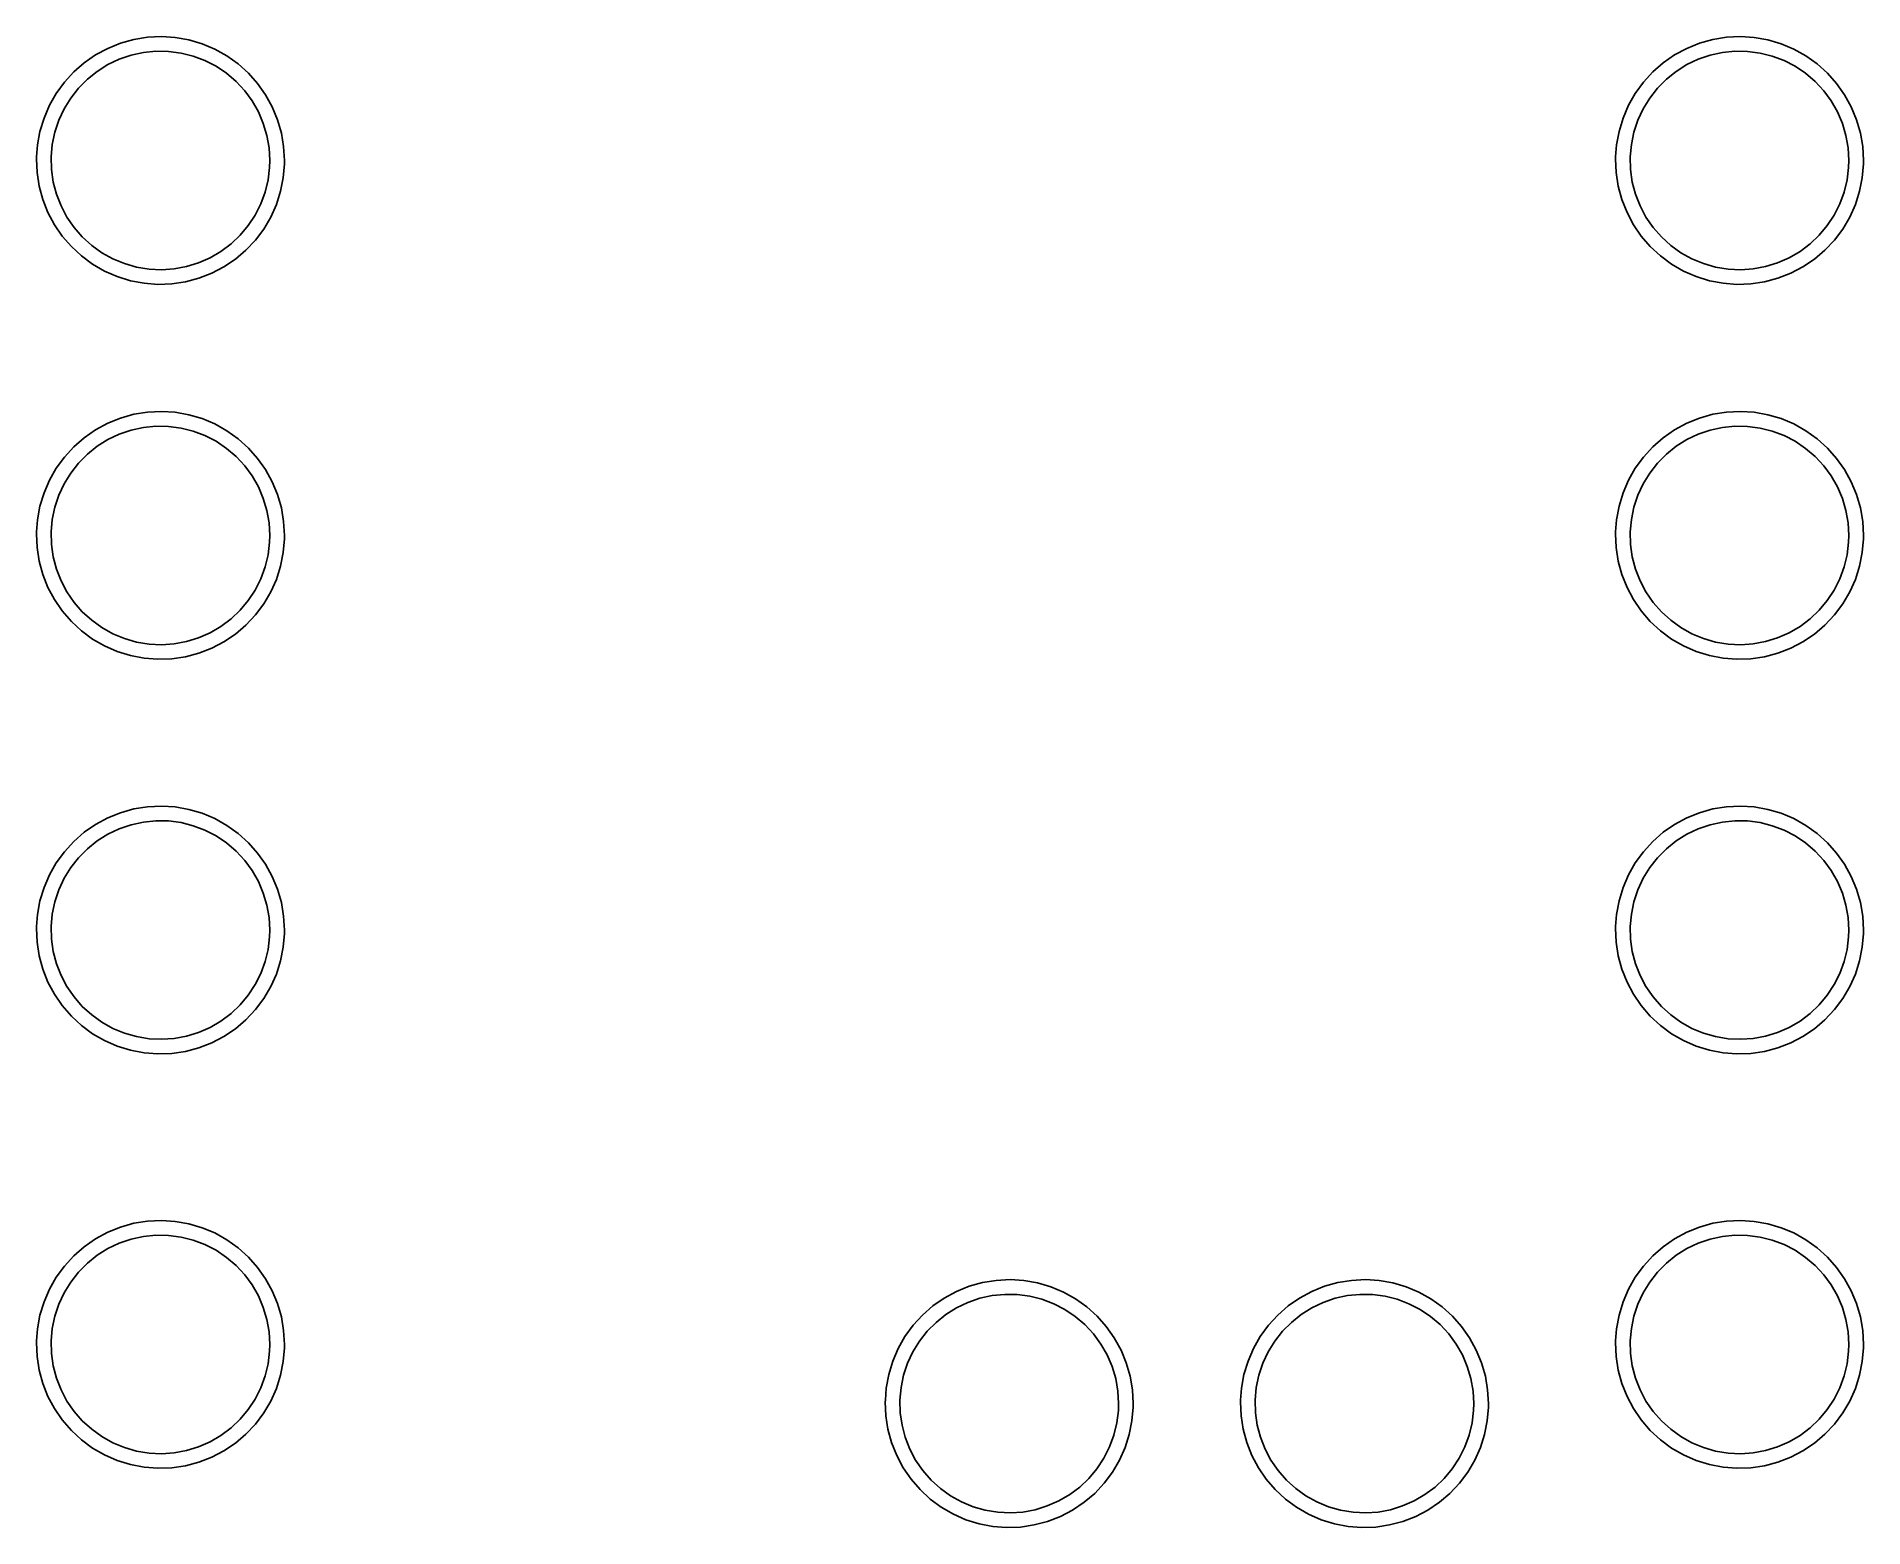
# Model space of a CAD drawing. Extents: x 0.07 to 1.93, y 0.01 to 1.53.
import ezdxf

# ---------------------------------------------------------------- set-up
doc = ezdxf.new("R2010")
doc.units = 0
doc.header["$MEASUREMENT"] = 0
doc.layers.add('BLACK', color=7, linetype='CONTINUOUS')

msp = doc.modelspace()

# ---------------------------------------------------------------- linework, layer by layer
at = {"layer": 'BLACK', "linetype": 'CONTINUOUS'}
for p, q in [((0.1465, 1.5136), (0.1595, 1.5189)), ((0.1595, 1.5189), (0.173, 1.5227)), ((0.173, 1.5227), (0.1869, 1.5249)), ((0.1869, 1.5249), (0.2009, 1.5256)), ((0.2009, 1.5256), (0.2149, 1.5247)), ((0.2149, 1.5247), (0.2287, 1.5223)), ((0.2287, 1.5223), (0.2421, 1.5183)), ((0.2421, 1.5183), (0.2551, 1.5129)), ((1.7465, 1.5136), (1.7595, 1.5189)), ((1.7595, 1.5189), (1.773, 1.5227)), ((1.773, 1.5227), (1.7869, 1.5249)), ((1.7869, 1.5249), (1.8009, 1.5256)), ((1.8009, 1.5256), (1.8149, 1.5247)), ((1.8149, 1.5247), (1.8287, 1.5223)), ((1.8287, 1.5223), (1.8421, 1.5183)), ((1.8421, 1.5183), (1.8551, 1.5129)), ((0.1227, 1.499), (0.1342, 1.507)), ((0.1342, 1.507), (0.1465, 1.5136)), ((0.1581, 1.5026), (0.1466, 1.4971)), ((0.1702, 1.5067), (0.1581, 1.5026)), ((0.1827, 1.5094), (0.1702, 1.5067)), ((0.1954, 1.5107), (0.1827, 1.5094)), ((0.2081, 1.5105), (0.1954, 1.5107)), ((0.2208, 1.5088), (0.2081, 1.5105)), ((0.2331, 1.5057), (0.2208, 1.5088)), ((0.2451, 1.5012), (0.2331, 1.5057)), ((0.2564, 1.4954), (0.2451, 1.5012)), ((0.2551, 1.5129), (0.2673, 1.5061)), ((0.2673, 1.5061), (0.2787, 1.4979)), ((1.7227, 1.499), (1.7342, 1.507)), ((1.7342, 1.507), (1.7465, 1.5136)), ((1.7581, 1.5026), (1.7466, 1.4971)), ((1.7702, 1.5067), (1.7581, 1.5026)), ((1.7827, 1.5094), (1.7702, 1.5067)), ((1.7954, 1.5107), (1.7827, 1.5094)), ((1.8081, 1.5105), (1.7954, 1.5107)), ((1.8208, 1.5088), (1.8081, 1.5105)), ((1.8331, 1.5057), (1.8208, 1.5088)), ((1.8451, 1.5012), (1.8331, 1.5057)), ((1.8564, 1.4954), (1.8451, 1.5012)), ((1.8551, 1.5129), (1.8673, 1.5061)), ((1.8673, 1.5061), (1.8787, 1.4979)), ((0.1027, 1.4794), (0.1121, 1.4897)), ((0.1121, 1.4897), (0.1227, 1.499)), ((0.1259, 1.4823), (0.1169, 1.4733)), ((0.1358, 1.4903), (0.1259, 1.4823)), ((0.1466, 1.4971), (0.1358, 1.4903)), ((0.267, 1.4883), (0.2564, 1.4954)), ((0.2767, 1.48), (0.267, 1.4883)), ((0.2787, 1.4979), (0.2891, 1.4885)), ((0.2891, 1.4885), (0.2984, 1.478)), ((1.7027, 1.4794), (1.7121, 1.4897)), ((1.7121, 1.4897), (1.7227, 1.499)), ((1.7259, 1.4823), (1.7169, 1.4733)), ((1.7358, 1.4903), (1.7259, 1.4823)), ((1.7466, 1.4971), (1.7358, 1.4903)), ((1.867, 1.4883), (1.8564, 1.4954)), ((1.8767, 1.48), (1.867, 1.4883)), ((1.8787, 1.4979), (1.8891, 1.4885)), ((1.8891, 1.4885), (1.8984, 1.478)), ((0.0875, 1.4559), (0.0944, 1.468)), ((0.0944, 1.468), (0.1027, 1.4794)), ((0.109, 1.4632), (0.1024, 1.4524)), ((0.1169, 1.4733), (0.109, 1.4632)), ((0.2854, 1.4706), (0.2767, 1.48)), ((0.2929, 1.4603), (0.2854, 1.4706)), ((0.2984, 1.478), (0.3065, 1.4666)), ((0.3065, 1.4666), (0.3133, 1.4543)), ((1.6875, 1.4559), (1.6944, 1.468)), ((1.6944, 1.468), (1.7027, 1.4794)), ((1.709, 1.4632), (1.7024, 1.4524)), ((1.7169, 1.4733), (1.709, 1.4632)), ((1.8854, 1.4706), (1.8767, 1.48)), ((1.8929, 1.4603), (1.8854, 1.4706)), ((1.8984, 1.478), (1.9065, 1.4666)), ((1.9065, 1.4666), (1.9133, 1.4543)), ((0.082, 1.443), (0.0875, 1.4559)), ((0.1024, 1.4524), (0.097, 1.4408)), ((0.2992, 1.4493), (0.2929, 1.4603)), ((0.3042, 1.4375), (0.2992, 1.4493)), ((0.3133, 1.4543), (0.3186, 1.4413)), ((1.682, 1.443), (1.6875, 1.4559)), ((1.7024, 1.4524), (1.697, 1.4408)), ((1.8992, 1.4493), (1.8929, 1.4603)), ((1.9042, 1.4375), (1.8992, 1.4493)), ((1.9133, 1.4543), (1.9186, 1.4413)), ((0.0754, 1.4157), (0.0779, 1.4295)), ((0.0779, 1.4295), (0.082, 1.443)), ((0.093, 1.4287), (0.0904, 1.4162)), ((0.097, 1.4408), (0.093, 1.4287)), ((0.3079, 1.4253), (0.3042, 1.4375)), ((0.3186, 1.4413), (0.3225, 1.4278)), ((0.3225, 1.4278), (0.3248, 1.414)), ((1.6754, 1.4157), (1.6779, 1.4295)), ((1.6779, 1.4295), (1.682, 1.443)), ((1.693, 1.4287), (1.6904, 1.4162)), ((1.697, 1.4408), (1.693, 1.4287)), ((1.9079, 1.4253), (1.9042, 1.4375)), ((1.9186, 1.4413), (1.9225, 1.4278)), ((1.9225, 1.4278), (1.9248, 1.414)), ((0.0745, 1.4035), (0.0754, 1.4157)), ((0.0904, 1.4162), (0.0893, 1.4035)), ((0.3101, 1.4127), (0.3079, 1.4253)), ((0.3108, 1.4), (0.3101, 1.4127)), ((0.3248, 1.414), (0.3256, 1.4)), ((1.6745, 1.4035), (1.6754, 1.4157)), ((1.6904, 1.4162), (1.6893, 1.4035)), ((1.9101, 1.4127), (1.9079, 1.4253)), ((1.9108, 1.4), (1.9101, 1.4127)), ((1.9248, 1.414), (1.9256, 1.4)), ((0.0744, 1.4018), (0.0745, 1.4035)), ((0.075, 1.3877), (0.0744, 1.4018)), ((0.0893, 1.4035), (0.0896, 1.3907)), ((0.0896, 1.3907), (0.0914, 1.3781)), ((0.309, 1.3804), (0.3106, 1.393)), ((0.3106, 1.393), (0.3108, 1.4)), ((0.3256, 1.3965), (0.3244, 1.3825)), ((0.3256, 1.4), (0.3256, 1.3965)), ((1.6744, 1.4018), (1.6745, 1.4035)), ((1.675, 1.3877), (1.6744, 1.4018)), ((1.6893, 1.4035), (1.6896, 1.3907)), ((1.6896, 1.3907), (1.6914, 1.3781)), ((1.909, 1.3804), (1.9106, 1.393)), ((1.9106, 1.393), (1.9108, 1.4)), ((1.9256, 1.3965), (1.9244, 1.3825)), ((1.9256, 1.4), (1.9256, 1.3965)), ((0.0771, 1.3739), (0.075, 1.3877)), ((0.0808, 1.3603), (0.0771, 1.3739)), ((0.0914, 1.3781), (0.0946, 1.3658)), ((0.3061, 1.368), (0.309, 1.3804)), ((0.3244, 1.3825), (0.3217, 1.3688)), ((1.6771, 1.3739), (1.675, 1.3877)), ((1.6808, 1.3603), (1.6771, 1.3739)), ((1.6914, 1.3781), (1.6946, 1.3658)), ((1.9061, 1.368), (1.909, 1.3804)), ((1.9244, 1.3825), (1.9217, 1.3688)), ((0.086, 1.3473), (0.0808, 1.3603)), ((0.0946, 1.3658), (0.0993, 1.3539)), ((0.0993, 1.3539), (0.1052, 1.3426)), ((0.2959, 1.3446), (0.3017, 1.356)), ((0.3017, 1.356), (0.3061, 1.368)), ((0.3174, 1.3554), (0.3117, 1.3426)), ((0.3217, 1.3688), (0.3174, 1.3554)), ((1.686, 1.3473), (1.6808, 1.3603)), ((1.6946, 1.3658), (1.6993, 1.3539)), ((1.6993, 1.3539), (1.7052, 1.3426)), ((1.8959, 1.3446), (1.9017, 1.356)), ((1.9017, 1.356), (1.9061, 1.368)), ((1.9174, 1.3554), (1.9117, 1.3426)), ((1.9217, 1.3688), (1.9174, 1.3554)), ((0.0926, 1.3349), (0.086, 1.3473)), ((0.1005, 1.3234), (0.0926, 1.3349)), ((0.1052, 1.3426), (0.1125, 1.3321)), ((0.2808, 1.3242), (0.2889, 1.3339)), ((0.2889, 1.3339), (0.2959, 1.3446)), ((0.3117, 1.3426), (0.3046, 1.3305)), ((1.6926, 1.3349), (1.686, 1.3473)), ((1.7005, 1.3234), (1.6926, 1.3349)), ((1.7052, 1.3426), (1.7125, 1.3321)), ((1.8808, 1.3242), (1.8889, 1.3339)), ((1.8889, 1.3339), (1.8959, 1.3446)), ((1.9117, 1.3426), (1.9046, 1.3305)), ((0.1097, 1.3128), (0.1005, 1.3234)), ((0.1125, 1.3321), (0.1208, 1.3225)), ((0.1208, 1.3225), (0.1303, 1.3139)), ((0.2613, 1.3077), (0.2715, 1.3154)), ((0.2715, 1.3154), (0.2808, 1.3242)), ((0.2962, 1.3193), (0.2866, 1.309)), ((0.3046, 1.3305), (0.2962, 1.3193)), ((1.7096, 1.3128), (1.7005, 1.3234)), ((1.7125, 1.3321), (1.7208, 1.3225)), ((1.7208, 1.3225), (1.7303, 1.3139)), ((1.8613, 1.3077), (1.8715, 1.3154)), ((1.8715, 1.3154), (1.8808, 1.3242)), ((1.8962, 1.3193), (1.8866, 1.309)), ((1.9046, 1.3305), (1.8962, 1.3193)), ((0.1199, 1.3032), (0.1097, 1.3128)), ((0.1312, 1.2949), (0.1199, 1.3032)), ((0.1303, 1.3139), (0.1406, 1.3065)), ((0.1406, 1.3065), (0.1518, 1.3003)), ((0.1518, 1.3003), (0.1636, 1.2954)), ((0.2264, 1.2924), (0.2386, 1.2962)), ((0.2386, 1.2962), (0.2503, 1.3013)), ((0.2503, 1.3013), (0.2613, 1.3077)), ((0.2759, 1.3), (0.2643, 1.2921)), ((0.2866, 1.309), (0.2759, 1.3)), ((1.7199, 1.3032), (1.7096, 1.3128)), ((1.7312, 1.2949), (1.7199, 1.3032)), ((1.7303, 1.3139), (1.7406, 1.3065)), ((1.7406, 1.3065), (1.7518, 1.3003)), ((1.7518, 1.3003), (1.7636, 1.2954)), ((1.8264, 1.2924), (1.8386, 1.2962)), ((1.8386, 1.2962), (1.8503, 1.3013)), ((1.8503, 1.3013), (1.8613, 1.3077)), ((1.8759, 1.3), (1.8643, 1.2921)), ((1.8866, 1.309), (1.8759, 1.3)), ((0.1434, 1.2879), (0.1312, 1.2949)), ((0.1562, 1.2823), (0.1434, 1.2879)), ((0.1696, 1.2781), (0.1562, 1.2823)), ((0.1636, 1.2954), (0.1758, 1.2919)), ((0.1834, 1.2755), (0.1696, 1.2781)), ((0.1758, 1.2919), (0.1884, 1.2898)), ((0.1884, 1.2898), (0.2012, 1.2892)), ((0.2012, 1.2892), (0.2139, 1.2901)), ((0.2139, 1.2901), (0.2264, 1.2924)), ((0.2388, 1.2806), (0.2253, 1.277)), ((0.2519, 1.2856), (0.2388, 1.2806)), ((0.2643, 1.2921), (0.2519, 1.2856)), ((1.7434, 1.2879), (1.7312, 1.2949)), ((1.7562, 1.2823), (1.7434, 1.2879)), ((1.7696, 1.2781), (1.7562, 1.2823)), ((1.7636, 1.2954), (1.7758, 1.2919)), ((1.7834, 1.2755), (1.7696, 1.2781)), ((1.7758, 1.2919), (1.7884, 1.2898)), ((1.7884, 1.2898), (1.8012, 1.2892)), ((1.8012, 1.2892), (1.8139, 1.2901)), ((1.8139, 1.2901), (1.8264, 1.2924)), ((1.8388, 1.2806), (1.8253, 1.277)), ((1.8519, 1.2856), (1.8388, 1.2806)), ((1.8643, 1.2921), (1.8519, 1.2856)), ((0.1974, 1.2744), (0.1834, 1.2755)), ((0.2114, 1.2749), (0.1974, 1.2744)), ((0.2253, 1.277), (0.2114, 1.2749)), ((1.7974, 1.2744), (1.7834, 1.2755)), ((1.8114, 1.2749), (1.7974, 1.2744)), ((1.8253, 1.277), (1.8114, 1.2749)), ((0.1342, 1.127), (0.1465, 1.1337)), ((0.1465, 1.1337), (0.1595, 1.1389)), ((0.1595, 1.1389), (0.173, 1.1427)), ((0.1827, 1.1294), (0.1702, 1.1267)), ((0.173, 1.1427), (0.1869, 1.1449)), ((0.1954, 1.1307), (0.1827, 1.1294)), ((0.1869, 1.1449), (0.2009, 1.1456)), ((0.2081, 1.1305), (0.1954, 1.1307)), ((0.2009, 1.1456), (0.2149, 1.1447)), ((0.2208, 1.1288), (0.2081, 1.1305)), ((0.2149, 1.1447), (0.2287, 1.1423)), ((0.2287, 1.1423), (0.2421, 1.1383)), ((0.2421, 1.1383), (0.2551, 1.1329)), ((0.2551, 1.1329), (0.2673, 1.126)), ((1.7342, 1.127), (1.7465, 1.1337)), ((1.7465, 1.1337), (1.7595, 1.1389)), ((1.7595, 1.1389), (1.773, 1.1427)), ((1.7827, 1.1294), (1.7702, 1.1267)), ((1.773, 1.1427), (1.7869, 1.1449)), ((1.7954, 1.1307), (1.7827, 1.1294)), ((1.7869, 1.1449), (1.8009, 1.1456)), ((1.8081, 1.1305), (1.7954, 1.1307)), ((1.8009, 1.1456), (1.8149, 1.1447)), ((1.8208, 1.1288), (1.8081, 1.1305)), ((1.8149, 1.1447), (1.8287, 1.1423)), ((1.8287, 1.1423), (1.8421, 1.1383)), ((1.8421, 1.1383), (1.8551, 1.1329)), ((1.8551, 1.1329), (1.8673, 1.126)), ((0.1121, 1.1097), (0.1227, 1.119)), ((0.1227, 1.119), (0.1342, 1.127)), ((0.1466, 1.1171), (0.1358, 1.1103)), ((0.1581, 1.1226), (0.1466, 1.1171)), ((0.1702, 1.1267), (0.1581, 1.1226)), ((0.2331, 1.1257), (0.2208, 1.1288)), ((0.2451, 1.1212), (0.2331, 1.1257)), ((0.2564, 1.1154), (0.2451, 1.1212)), ((0.267, 1.1082), (0.2564, 1.1154)), ((0.2673, 1.126), (0.2787, 1.1179)), ((0.2787, 1.1179), (0.2891, 1.1085)), ((1.7121, 1.1097), (1.7227, 1.119)), ((1.7227, 1.119), (1.7342, 1.127)), ((1.7466, 1.1171), (1.7358, 1.1103)), ((1.7581, 1.1226), (1.7466, 1.1171)), ((1.7702, 1.1267), (1.7581, 1.1226)), ((1.8331, 1.1257), (1.8208, 1.1288)), ((1.8451, 1.1212), (1.8331, 1.1257)), ((1.8564, 1.1154), (1.8451, 1.1212)), ((1.867, 1.1082), (1.8564, 1.1154)), ((1.8673, 1.126), (1.8787, 1.1179)), ((1.8787, 1.1179), (1.8891, 1.1085)), ((0.0944, 1.088), (0.1027, 1.0994)), ((0.1027, 1.0994), (0.1121, 1.1097)), ((0.1169, 1.0933), (0.109, 1.0832)), ((0.1259, 1.1023), (0.1169, 1.0933)), ((0.1358, 1.1103), (0.1259, 1.1023)), ((0.2767, 1.1), (0.267, 1.1082)), ((0.2854, 1.0906), (0.2767, 1.1)), ((0.2891, 1.1085), (0.2984, 1.098)), ((0.2984, 1.098), (0.3065, 1.0866)), ((1.6944, 1.088), (1.7027, 1.0994)), ((1.7027, 1.0994), (1.7121, 1.1097)), ((1.7169, 1.0933), (1.709, 1.0832)), ((1.7259, 1.1023), (1.7169, 1.0933)), ((1.7358, 1.1103), (1.7259, 1.1023)), ((1.8767, 1.1), (1.867, 1.1082)), ((1.8854, 1.0906), (1.8767, 1.1)), ((1.8891, 1.1085), (1.8984, 1.098)), ((1.8984, 1.098), (1.9065, 1.0866)), ((0.082, 1.063), (0.0875, 1.0758)), ((0.0875, 1.0758), (0.0944, 1.088)), ((0.109, 1.0832), (0.1024, 1.0723)), ((0.2929, 1.0803), (0.2854, 1.0906)), ((0.2992, 1.0693), (0.2929, 1.0803)), ((0.3065, 1.0866), (0.3133, 1.0743)), ((0.3133, 1.0743), (0.3186, 1.0613)), ((1.682, 1.063), (1.6875, 1.0758)), ((1.6875, 1.0758), (1.6944, 1.088)), ((1.709, 1.0832), (1.7024, 1.0723)), ((1.8929, 1.0803), (1.8854, 1.0906)), ((1.8992, 1.0693), (1.8929, 1.0803)), ((1.9065, 1.0866), (1.9133, 1.0743)), ((1.9133, 1.0743), (1.9186, 1.0613)), ((0.0779, 1.0495), (0.082, 1.063)), ((0.097, 1.0608), (0.093, 1.0487)), ((0.1024, 1.0723), (0.097, 1.0608)), ((0.3042, 1.0575), (0.2992, 1.0693)), ((0.3079, 1.0453), (0.3042, 1.0575)), ((0.3186, 1.0613), (0.3225, 1.0478)), ((1.6779, 1.0495), (1.682, 1.063)), ((1.697, 1.0608), (1.693, 1.0487)), ((1.7024, 1.0723), (1.697, 1.0608)), ((1.9042, 1.0575), (1.8992, 1.0693)), ((1.9079, 1.0453), (1.9042, 1.0575)), ((1.9186, 1.0613), (1.9225, 1.0478)), ((0.0754, 1.0357), (0.0779, 1.0495)), ((0.093, 1.0487), (0.0904, 1.0362)), ((0.3101, 1.0327), (0.3079, 1.0453)), ((0.3225, 1.0478), (0.3248, 1.034)), ((1.6754, 1.0357), (1.6779, 1.0495)), ((1.693, 1.0487), (1.6904, 1.0362)), ((1.9101, 1.0327), (1.9079, 1.0453)), ((1.9225, 1.0478), (1.9248, 1.034)), ((0.0744, 1.0217), (0.0745, 1.0235)), ((0.075, 1.0077), (0.0744, 1.0217)), ((0.0745, 1.0235), (0.0754, 1.0357)), ((0.0904, 1.0362), (0.0893, 1.0235)), ((0.0893, 1.0235), (0.0896, 1.0107)), ((0.3108, 1.02), (0.3101, 1.0327)), ((0.3106, 1.013), (0.3108, 1.02)), ((0.3248, 1.034), (0.3256, 1.02)), ((0.3256, 1.02), (0.3256, 1.0165)), ((1.6744, 1.0217), (1.6745, 1.0235)), ((1.675, 1.0077), (1.6744, 1.0217)), ((1.6745, 1.0235), (1.6754, 1.0357)), ((1.6904, 1.0362), (1.6893, 1.0235)), ((1.6893, 1.0235), (1.6896, 1.0107)), ((1.9108, 1.02), (1.9101, 1.0327)), ((1.9106, 1.013), (1.9108, 1.02)), ((1.9248, 1.034), (1.9256, 1.02)), ((1.9256, 1.02), (1.9256, 1.0165)), ((0.0771, 0.9939), (0.075, 1.0077)), ((0.0896, 1.0107), (0.0914, 0.9981)), ((0.3061, 0.988), (0.309, 1.0004)), ((0.309, 1.0004), (0.3106, 1.013)), ((0.3244, 1.0025), (0.3217, 0.9888)), ((0.3256, 1.0165), (0.3244, 1.0025)), ((1.6771, 0.9939), (1.675, 1.0077)), ((1.6896, 1.0107), (1.6914, 0.9981)), ((1.9061, 0.988), (1.909, 1.0004)), ((1.909, 1.0004), (1.9106, 1.013)), ((1.9244, 1.0025), (1.9217, 0.9888)), ((1.9256, 1.0165), (1.9244, 1.0025)), ((0.0808, 0.9804), (0.0771, 0.9939)), ((0.0914, 0.9981), (0.0946, 0.9858)), ((0.0946, 0.9858), (0.0993, 0.9739)), ((0.3017, 0.976), (0.3061, 0.988)), ((0.3217, 0.9888), (0.3174, 0.9754)), ((1.6808, 0.9804), (1.6771, 0.9939)), ((1.6914, 0.9981), (1.6946, 0.9858)), ((1.6946, 0.9858), (1.6993, 0.9739)), ((1.9017, 0.976), (1.9061, 0.988)), ((1.9217, 0.9888), (1.9174, 0.9754)), ((0.086, 0.9673), (0.0808, 0.9804)), ((0.0926, 0.9549), (0.086, 0.9673)), ((0.0993, 0.9739), (0.1052, 0.9626)), ((0.2889, 0.9539), (0.2959, 0.9646)), ((0.2959, 0.9646), (0.3017, 0.976)), ((0.3174, 0.9754), (0.3117, 0.9626)), ((1.686, 0.9673), (1.6808, 0.9804)), ((1.6926, 0.9549), (1.686, 0.9673)), ((1.6993, 0.9739), (1.7052, 0.9626)), ((1.8889, 0.9539), (1.8959, 0.9646)), ((1.8959, 0.9646), (1.9017, 0.976)), ((1.9174, 0.9754), (1.9117, 0.9626)), ((0.1005, 0.9434), (0.0926, 0.9549)), ((0.1052, 0.9626), (0.1125, 0.9521)), ((0.1125, 0.9521), (0.1208, 0.9425)), ((0.2715, 0.9354), (0.2808, 0.9442)), ((0.2808, 0.9442), (0.2889, 0.9539)), ((0.3046, 0.9505), (0.2962, 0.9393)), ((0.3117, 0.9626), (0.3046, 0.9505)), ((1.7005, 0.9434), (1.6926, 0.9549)), ((1.7052, 0.9626), (1.7125, 0.9521)), ((1.7125, 0.9521), (1.7208, 0.9425)), ((1.8715, 0.9354), (1.8808, 0.9442)), ((1.8808, 0.9442), (1.8889, 0.9539)), ((1.9046, 0.9505), (1.8962, 0.9393)), ((1.9117, 0.9626), (1.9046, 0.9505)), ((0.1097, 0.9328), (0.1005, 0.9434)), ((0.1199, 0.9232), (0.1097, 0.9328)), ((0.1208, 0.9425), (0.1303, 0.9339)), ((0.1303, 0.9339), (0.1406, 0.9265)), ((0.1406, 0.9265), (0.1518, 0.9203)), ((0.2503, 0.9213), (0.2613, 0.9277)), ((0.2613, 0.9277), (0.2715, 0.9354)), ((0.2866, 0.929), (0.2759, 0.92)), ((0.2962, 0.9393), (0.2866, 0.929)), ((1.7096, 0.9328), (1.7005, 0.9434)), ((1.7199, 0.9232), (1.7096, 0.9328)), ((1.7208, 0.9425), (1.7303, 0.9339)), ((1.7303, 0.9339), (1.7406, 0.9265)), ((1.7406, 0.9265), (1.7518, 0.9203)), ((1.8503, 0.9213), (1.8613, 0.9277)), ((1.8613, 0.9277), (1.8715, 0.9354)), ((1.8866, 0.929), (1.8759, 0.92)), ((1.8962, 0.9393), (1.8866, 0.929)), ((0.1312, 0.9149), (0.1199, 0.9232)), ((0.1434, 0.9079), (0.1312, 0.9149)), ((0.1562, 0.9023), (0.1434, 0.9079)), ((0.1518, 0.9203), (0.1636, 0.9154)), ((0.1636, 0.9154), (0.1758, 0.9119)), ((0.1758, 0.9119), (0.1884, 0.9098)), ((0.1884, 0.9098), (0.2012, 0.9092)), ((0.2012, 0.9092), (0.2139, 0.9101)), ((0.2139, 0.9101), (0.2264, 0.9124)), ((0.2264, 0.9124), (0.2386, 0.9162)), ((0.2386, 0.9162), (0.2503, 0.9213)), ((0.2643, 0.9121), (0.2519, 0.9056)), ((0.2759, 0.92), (0.2643, 0.9121)), ((1.7312, 0.9149), (1.7199, 0.9232)), ((1.7434, 0.9079), (1.7312, 0.9149)), ((1.7562, 0.9023), (1.7434, 0.9079)), ((1.7518, 0.9203), (1.7636, 0.9154)), ((1.7636, 0.9154), (1.7758, 0.9119)), ((1.7758, 0.9119), (1.7884, 0.9098)), ((1.7884, 0.9098), (1.8012, 0.9092)), ((1.8012, 0.9092), (1.8139, 0.9101)), ((1.8139, 0.9101), (1.8264, 0.9124)), ((1.8264, 0.9124), (1.8386, 0.9162)), ((1.8386, 0.9162), (1.8503, 0.9213)), ((1.8643, 0.9121), (1.8519, 0.9056)), ((1.8759, 0.92), (1.8643, 0.9121)), ((0.1696, 0.8981), (0.1562, 0.9023)), ((0.1834, 0.8955), (0.1696, 0.8981)), ((0.1974, 0.8944), (0.1834, 0.8955)), ((0.2114, 0.8949), (0.1974, 0.8944)), ((0.2253, 0.897), (0.2114, 0.8949)), ((0.2388, 0.9005), (0.2253, 0.897)), ((0.2519, 0.9056), (0.2388, 0.9005)), ((1.7696, 0.8981), (1.7562, 0.9023)), ((1.7834, 0.8955), (1.7696, 0.8981)), ((1.7974, 0.8944), (1.7834, 0.8955)), ((1.8114, 0.8949), (1.7974, 0.8944)), ((1.8253, 0.897), (1.8114, 0.8949)), ((1.8388, 0.9005), (1.8253, 0.897)), ((1.8519, 0.9056), (1.8388, 0.9005)), ((0.1595, 0.7389), (0.173, 0.7427)), ((0.173, 0.7427), (0.1869, 0.7449)), ((0.1869, 0.7449), (0.2009, 0.7456)), ((0.2009, 0.7456), (0.2149, 0.7447)), ((0.2149, 0.7447), (0.2287, 0.7423)), ((0.2287, 0.7423), (0.2421, 0.7383)), ((1.7595, 0.7389), (1.773, 0.7427)), ((1.773, 0.7427), (1.7869, 0.7449)), ((1.7869, 0.7449), (1.8009, 0.7456)), ((1.8009, 0.7456), (1.8149, 0.7447)), ((1.8149, 0.7447), (1.8287, 0.7423)), ((1.8287, 0.7423), (1.8421, 0.7383)), ((0.1227, 0.719), (0.1342, 0.727)), ((0.1342, 0.727), (0.1465, 0.7336)), ((0.1465, 0.7336), (0.1595, 0.7389)), ((0.1581, 0.7226), (0.1466, 0.7171)), ((0.1702, 0.7267), (0.1581, 0.7226)), ((0.1827, 0.7294), (0.1702, 0.7267)), ((0.1954, 0.7307), (0.1827, 0.7294)), ((0.2081, 0.7305), (0.1954, 0.7307)), ((0.2208, 0.7288), (0.2081, 0.7305)), ((0.2331, 0.7257), (0.2208, 0.7288)), ((0.2451, 0.7212), (0.2331, 0.7257)), ((0.2421, 0.7383), (0.2551, 0.7329)), ((0.2551, 0.7329), (0.2673, 0.726)), ((0.2673, 0.726), (0.2787, 0.7179)), ((1.7227, 0.719), (1.7342, 0.727)), ((1.7342, 0.727), (1.7465, 0.7336)), ((1.7465, 0.7336), (1.7595, 0.7389)), ((1.7581, 0.7226), (1.7466, 0.7171)), ((1.7702, 0.7267), (1.7581, 0.7226)), ((1.7827, 0.7294), (1.7702, 0.7267)), ((1.7954, 0.7307), (1.7827, 0.7294)), ((1.8081, 0.7305), (1.7954, 0.7307)), ((1.8208, 0.7288), (1.8081, 0.7305)), ((1.8331, 0.7257), (1.8208, 0.7288)), ((1.8451, 0.7212), (1.8331, 0.7257)), ((1.8421, 0.7383), (1.8551, 0.7329)), ((1.8551, 0.7329), (1.8673, 0.726)), ((1.8673, 0.726), (1.8787, 0.7179)), ((0.1027, 0.6994), (0.1121, 0.7097)), ((0.1121, 0.7097), (0.1227, 0.719)), ((0.1358, 0.7103), (0.1259, 0.7023)), ((0.1466, 0.7171), (0.1358, 0.7103)), ((0.2564, 0.7154), (0.2451, 0.7212)), ((0.267, 0.7082), (0.2564, 0.7154)), ((0.2767, 0.7), (0.267, 0.7082)), ((0.2787, 0.7179), (0.2891, 0.7085)), ((0.2891, 0.7085), (0.2984, 0.698)), ((1.7027, 0.6994), (1.7121, 0.7097)), ((1.7121, 0.7097), (1.7227, 0.719)), ((1.7358, 0.7103), (1.7259, 0.7023)), ((1.7466, 0.7171), (1.7358, 0.7103)), ((1.8564, 0.7154), (1.8451, 0.7212)), ((1.867, 0.7082), (1.8564, 0.7154)), ((1.8767, 0.7), (1.867, 0.7082)), ((1.8787, 0.7179), (1.8891, 0.7085)), ((1.8891, 0.7085), (1.8984, 0.698)), ((0.0875, 0.6758), (0.0944, 0.688)), ((0.0944, 0.688), (0.1027, 0.6994)), ((0.1169, 0.6933), (0.109, 0.6832)), ((0.1259, 0.7023), (0.1169, 0.6933)), ((0.2854, 0.6906), (0.2767, 0.7)), ((0.2929, 0.6803), (0.2854, 0.6906)), ((0.2984, 0.698), (0.3065, 0.6866)), ((0.3065, 0.6866), (0.3133, 0.6743)), ((1.6875, 0.6758), (1.6944, 0.688)), ((1.6944, 0.688), (1.7027, 0.6994)), ((1.7169, 0.6933), (1.709, 0.6832)), ((1.7259, 0.7023), (1.7169, 0.6933)), ((1.8854, 0.6906), (1.8767, 0.7)), ((1.8929, 0.6803), (1.8854, 0.6906)), ((1.8984, 0.698), (1.9065, 0.6866)), ((1.9065, 0.6866), (1.9133, 0.6743)), ((0.082, 0.663), (0.0875, 0.6758)), ((0.1024, 0.6724), (0.097, 0.6608)), ((0.109, 0.6832), (0.1024, 0.6724)), ((0.2992, 0.6693), (0.2929, 0.6803)), ((0.3042, 0.6575), (0.2992, 0.6693)), ((0.3133, 0.6743), (0.3186, 0.6613)), ((1.682, 0.663), (1.6875, 0.6758)), ((1.7024, 0.6724), (1.697, 0.6608)), ((1.709, 0.6832), (1.7024, 0.6724)), ((1.8992, 0.6693), (1.8929, 0.6803)), ((1.9042, 0.6575), (1.8992, 0.6693)), ((1.9133, 0.6743), (1.9186, 0.6613)), ((0.0754, 0.6357), (0.0779, 0.6495)), ((0.0779, 0.6495), (0.082, 0.663)), ((0.093, 0.6487), (0.0904, 0.6362)), ((0.097, 0.6608), (0.093, 0.6487)), ((0.3079, 0.6453), (0.3042, 0.6575)), ((0.3186, 0.6613), (0.3225, 0.6478)), ((1.6754, 0.6357), (1.6779, 0.6495)), ((1.6779, 0.6495), (1.682, 0.663)), ((1.693, 0.6487), (1.6904, 0.6362)), ((1.697, 0.6608), (1.693, 0.6487)), ((1.9079, 0.6453), (1.9042, 0.6575)), ((1.9186, 0.6613), (1.9225, 0.6478)), ((0.0745, 0.6235), (0.0754, 0.6357)), ((0.0904, 0.6362), (0.0893, 0.6235)), ((0.3101, 0.6327), (0.3079, 0.6453)), ((0.3108, 0.62), (0.3101, 0.6327)), ((0.3225, 0.6478), (0.3248, 0.634)), ((0.3248, 0.634), (0.3256, 0.62)), ((1.6745, 0.6235), (1.6754, 0.6357)), ((1.6904, 0.6362), (1.6893, 0.6235)), ((1.9101, 0.6327), (1.9079, 0.6453)), ((1.9108, 0.62), (1.9101, 0.6327)), ((1.9225, 0.6478), (1.9248, 0.634)), ((1.9248, 0.634), (1.9256, 0.62)), ((0.0744, 0.6218), (0.0745, 0.6235)), ((0.075, 0.6077), (0.0744, 0.6218)), ((0.0893, 0.6235), (0.0896, 0.6107)), ((0.309, 0.6004), (0.3106, 0.613)), ((0.3106, 0.613), (0.3108, 0.62)), ((0.3256, 0.6165), (0.3244, 0.6025)), ((0.3256, 0.62), (0.3256, 0.6165)), ((1.6744, 0.6218), (1.6745, 0.6235)), ((1.675, 0.6077), (1.6744, 0.6218)), ((1.6893, 0.6235), (1.6896, 0.6107)), ((1.909, 0.6004), (1.9106, 0.613)), ((1.9106, 0.613), (1.9108, 0.62)), ((1.9256, 0.6165), (1.9244, 0.6025)), ((1.9256, 0.62), (1.9256, 0.6165)), ((0.0771, 0.5939), (0.075, 0.6077)), ((0.0808, 0.5804), (0.0771, 0.5939)), ((0.0896, 0.6107), (0.0914, 0.5981)), ((0.0914, 0.5981), (0.0946, 0.5858)), ((0.3061, 0.588), (0.309, 0.6004)), ((0.3244, 0.6025), (0.3217, 0.5888)), ((1.6771, 0.5939), (1.675, 0.6077)), ((1.6808, 0.5804), (1.6771, 0.5939)), ((1.6896, 0.6107), (1.6914, 0.5981)), ((1.6914, 0.5981), (1.6946, 0.5858)), ((1.9061, 0.588), (1.909, 0.6004)), ((1.9244, 0.6025), (1.9217, 0.5888)), ((0.086, 0.5673), (0.0808, 0.5804)), ((0.0946, 0.5858), (0.0993, 0.5739)), ((0.0993, 0.5739), (0.1052, 0.5626)), ((0.2959, 0.5646), (0.3017, 0.576)), ((0.3017, 0.576), (0.3061, 0.588)), ((0.3174, 0.5754), (0.3117, 0.5626)), ((0.3217, 0.5888), (0.3174, 0.5754)), ((1.686, 0.5673), (1.6808, 0.5804)), ((1.6946, 0.5858), (1.6993, 0.5739)), ((1.6993, 0.5739), (1.7052, 0.5626)), ((1.8959, 0.5646), (1.9017, 0.576)), ((1.9017, 0.576), (1.9061, 0.588)), ((1.9174, 0.5754), (1.9117, 0.5626)), ((1.9217, 0.5888), (1.9174, 0.5754)), ((0.0926, 0.5549), (0.086, 0.5673)), ((0.1052, 0.5626), (0.1125, 0.5521)), ((0.2889, 0.5539), (0.2959, 0.5646)), ((0.3117, 0.5626), (0.3046, 0.5505)), ((1.6926, 0.5549), (1.686, 0.5673)), ((1.7052, 0.5626), (1.7125, 0.5521)), ((1.8889, 0.5539), (1.8959, 0.5646)), ((1.9117, 0.5626), (1.9046, 0.5505)), ((0.1005, 0.5434), (0.0926, 0.5549)), ((0.1097, 0.5328), (0.1005, 0.5434)), ((0.1125, 0.5521), (0.1208, 0.5425)), ((0.1208, 0.5425), (0.1303, 0.5339)), ((0.2715, 0.5354), (0.2808, 0.5442)), ((0.2808, 0.5442), (0.2889, 0.5539)), ((0.2962, 0.5393), (0.2866, 0.529)), ((0.3046, 0.5505), (0.2962, 0.5393)), ((1.7005, 0.5434), (1.6926, 0.5549)), ((1.7096, 0.5328), (1.7005, 0.5434)), ((1.7125, 0.5521), (1.7208, 0.5425)), ((1.7208, 0.5425), (1.7303, 0.5339)), ((1.8715, 0.5354), (1.8808, 0.5442)), ((1.8808, 0.5442), (1.8889, 0.5539)), ((1.8962, 0.5393), (1.8866, 0.529)), ((1.9046, 0.5505), (1.8962, 0.5393)), ((0.1199, 0.5232), (0.1097, 0.5328)), ((0.1312, 0.5149), (0.1199, 0.5232)), ((0.1303, 0.5339), (0.1406, 0.5265)), ((0.1406, 0.5265), (0.1518, 0.5203)), ((0.1518, 0.5203), (0.1636, 0.5154)), ((0.2386, 0.5162), (0.2503, 0.5213)), ((0.2503, 0.5213), (0.2613, 0.5277)), ((0.2613, 0.5277), (0.2715, 0.5354)), ((0.2759, 0.52), (0.2643, 0.5121)), ((0.2866, 0.529), (0.2759, 0.52)), ((1.7199, 0.5232), (1.7096, 0.5328)), ((1.7312, 0.5149), (1.7199, 0.5232)), ((1.7303, 0.5339), (1.7406, 0.5265)), ((1.7406, 0.5265), (1.7518, 0.5203)), ((1.7518, 0.5203), (1.7636, 0.5154)), ((1.8386, 0.5162), (1.8503, 0.5213)), ((1.8503, 0.5213), (1.8613, 0.5277)), ((1.8613, 0.5277), (1.8715, 0.5354)), ((1.8759, 0.52), (1.8643, 0.5121)), ((1.8866, 0.529), (1.8759, 0.52)), ((0.1434, 0.5079), (0.1312, 0.5149)), ((0.1562, 0.5023), (0.1434, 0.5079)), ((0.1696, 0.4981), (0.1562, 0.5023)), ((0.1636, 0.5154), (0.1758, 0.5119)), ((0.1758, 0.5119), (0.1884, 0.5098)), ((0.1884, 0.5098), (0.2012, 0.5092)), ((0.2012, 0.5092), (0.2139, 0.5101)), ((0.2139, 0.5101), (0.2264, 0.5124)), ((0.2388, 0.5005), (0.2253, 0.497)), ((0.2264, 0.5124), (0.2386, 0.5162)), ((0.2519, 0.5056), (0.2388, 0.5005)), ((0.2643, 0.5121), (0.2519, 0.5056)), ((1.7434, 0.5079), (1.7312, 0.5149)), ((1.7562, 0.5023), (1.7434, 0.5079)), ((1.7696, 0.4981), (1.7562, 0.5023)), ((1.7636, 0.5154), (1.7758, 0.5119)), ((1.7758, 0.5119), (1.7884, 0.5098)), ((1.7884, 0.5098), (1.8012, 0.5092)), ((1.8012, 0.5092), (1.8139, 0.5101)), ((1.8139, 0.5101), (1.8264, 0.5124)), ((1.8388, 0.5005), (1.8253, 0.497)), ((1.8264, 0.5124), (1.8386, 0.5162)), ((1.8519, 0.5056), (1.8388, 0.5005)), ((1.8643, 0.5121), (1.8519, 0.5056)), ((0.1834, 0.4955), (0.1696, 0.4981)), ((0.1974, 0.4944), (0.1834, 0.4955)), ((0.2114, 0.4949), (0.1974, 0.4944)), ((0.2253, 0.497), (0.2114, 0.4949)), ((1.7834, 0.4955), (1.7696, 0.4981)), ((1.7974, 0.4944), (1.7834, 0.4955)), ((1.8114, 0.4949), (1.7974, 0.4944)), ((1.8253, 0.497), (1.8114, 0.4949)), ((0.1465, 0.3136), (0.1595, 0.3189)), ((0.1595, 0.3189), (0.173, 0.3227)), ((0.173, 0.3227), (0.1869, 0.3249)), ((0.1869, 0.3249), (0.2009, 0.3256)), ((0.2009, 0.3256), (0.2149, 0.3247)), ((0.2149, 0.3247), (0.2287, 0.3223)), ((0.2287, 0.3223), (0.2421, 0.3183)), ((0.2421, 0.3183), (0.2551, 0.3129)), ((1.7465, 0.3136), (1.7595, 0.3189)), ((1.7595, 0.3189), (1.773, 0.3227)), ((1.773, 0.3227), (1.7869, 0.3249)), ((1.7869, 0.3249), (1.8009, 0.3256)), ((1.8009, 0.3256), (1.8149, 0.3247)), ((1.8149, 0.3247), (1.8287, 0.3223)), ((1.8287, 0.3223), (1.8421, 0.3183)), ((1.8421, 0.3183), (1.8551, 0.3129)), ((0.1121, 0.2897), (0.1227, 0.299)), ((0.1227, 0.299), (0.1342, 0.307)), ((0.1342, 0.307), (0.1465, 0.3136)), ((0.1466, 0.2971), (0.1358, 0.2903)), ((0.1581, 0.3026), (0.1466, 0.2971)), ((0.1702, 0.3067), (0.1581, 0.3026)), ((0.1827, 0.3094), (0.1702, 0.3067)), ((0.1954, 0.3107), (0.1827, 0.3094)), ((0.2081, 0.3105), (0.1954, 0.3107)), ((0.2208, 0.3088), (0.2081, 0.3105)), ((0.2331, 0.3057), (0.2208, 0.3088)), ((0.2451, 0.3012), (0.2331, 0.3057)), ((0.2564, 0.2954), (0.2451, 0.3012)), ((0.2551, 0.3129), (0.2673, 0.306)), ((0.2673, 0.306), (0.2787, 0.2979)), ((0.2787, 0.2979), (0.2891, 0.2885)), ((1.7121, 0.2897), (1.7227, 0.299)), ((1.7227, 0.299), (1.7342, 0.307)), ((1.7342, 0.307), (1.7465, 0.3136)), ((1.7466, 0.2971), (1.7358, 0.2903)), ((1.7581, 0.3026), (1.7466, 0.2971)), ((1.7702, 0.3067), (1.7581, 0.3026)), ((1.7827, 0.3094), (1.7702, 0.3067)), ((1.7954, 0.3107), (1.7827, 0.3094)), ((1.8081, 0.3105), (1.7954, 0.3107)), ((1.8208, 0.3088), (1.8081, 0.3105)), ((1.8331, 0.3057), (1.8208, 0.3088)), ((1.8451, 0.3012), (1.8331, 0.3057)), ((1.8564, 0.2954), (1.8451, 0.3012)), ((1.8551, 0.3129), (1.8673, 0.306)), ((1.8673, 0.306), (1.8787, 0.2979)), ((1.8787, 0.2979), (1.8891, 0.2885)), ((0.0944, 0.268), (0.1027, 0.2794)), ((0.1027, 0.2794), (0.1121, 0.2897)), ((0.1259, 0.2823), (0.1169, 0.2733)), ((0.1358, 0.2903), (0.1259, 0.2823)), ((0.267, 0.2882), (0.2564, 0.2954)), ((0.2767, 0.28), (0.267, 0.2882)), ((0.2854, 0.2706), (0.2767, 0.28)), ((0.2891, 0.2885), (0.2984, 0.278)), ((0.2984, 0.278), (0.3065, 0.2666)), ((1.6944, 0.268), (1.7027, 0.2794)), ((1.7027, 0.2794), (1.7121, 0.2897)), ((1.7259, 0.2823), (1.7169, 0.2733)), ((1.7358, 0.2903), (1.7259, 0.2823)), ((1.867, 0.2882), (1.8564, 0.2954)), ((1.8767, 0.28), (1.867, 0.2882)), ((1.8854, 0.2706), (1.8767, 0.28)), ((1.8891, 0.2885), (1.8984, 0.278)), ((1.8984, 0.278), (1.9065, 0.2666)), ((0.0875, 0.2558), (0.0944, 0.268)), ((0.109, 0.2632), (0.1024, 0.2524)), ((0.1169, 0.2733), (0.109, 0.2632)), ((0.2929, 0.2603), (0.2854, 0.2706)), ((0.2992, 0.2493), (0.2929, 0.2603)), ((0.3065, 0.2666), (0.3133, 0.2543)), ((1.0195, 0.2589), (1.033, 0.2627)), ((1.033, 0.2627), (1.0469, 0.2649)), ((1.0469, 0.2649), (1.0609, 0.2656)), ((1.0609, 0.2656), (1.0749, 0.2647)), ((1.0749, 0.2647), (1.0887, 0.2623)), ((1.0887, 0.2623), (1.1021, 0.2583)), ((1.3795, 0.2589), (1.393, 0.2627)), ((1.393, 0.2627), (1.4069, 0.2649)), ((1.4069, 0.2649), (1.4209, 0.2656)), ((1.4209, 0.2656), (1.4349, 0.2647)), ((1.4349, 0.2647), (1.4487, 0.2623)), ((1.4487, 0.2623), (1.4621, 0.2583)), ((1.6875, 0.2558), (1.6944, 0.268)), ((1.709, 0.2632), (1.7024, 0.2524)), ((1.7169, 0.2733), (1.709, 0.2632)), ((1.8929, 0.2603), (1.8854, 0.2706)), ((1.8992, 0.2493), (1.8929, 0.2603)), ((1.9065, 0.2666), (1.9133, 0.2543)), ((0.0779, 0.2295), (0.082, 0.243)), ((0.082, 0.243), (0.0875, 0.2558)), ((0.097, 0.2408), (0.093, 0.2287)), ((0.1024, 0.2524), (0.097, 0.2408)), ((0.3042, 0.2375), (0.2992, 0.2493)), ((0.3133, 0.2543), (0.3186, 0.2413)), ((0.3186, 0.2413), (0.3225, 0.2278)), ((0.9827, 0.239), (0.9942, 0.247)), ((0.9942, 0.247), (1.0065, 0.2536)), ((1.0065, 0.2536), (1.0195, 0.2589)), ((1.0181, 0.2426), (1.0066, 0.2371)), ((1.0302, 0.2467), (1.0181, 0.2426)), ((1.0427, 0.2494), (1.0302, 0.2467)), ((1.0554, 0.2507), (1.0427, 0.2494)), ((1.0681, 0.2505), (1.0554, 0.2507)), ((1.0808, 0.2488), (1.0681, 0.2505)), ((1.0931, 0.2457), (1.0808, 0.2488)), ((1.1051, 0.2412), (1.0931, 0.2457)), ((1.1021, 0.2583), (1.1151, 0.2529)), ((1.1164, 0.2354), (1.1051, 0.2412)), ((1.1151, 0.2529), (1.1273, 0.246)), ((1.1273, 0.246), (1.1387, 0.2379)), ((1.3427, 0.239), (1.3542, 0.247)), ((1.3542, 0.247), (1.3665, 0.2536)), ((1.3665, 0.2536), (1.3795, 0.2589)), ((1.3781, 0.2426), (1.3666, 0.2371)), ((1.3902, 0.2467), (1.3781, 0.2426)), ((1.4027, 0.2494), (1.3902, 0.2467)), ((1.4154, 0.2507), (1.4027, 0.2494)), ((1.4281, 0.2505), (1.4154, 0.2507)), ((1.4408, 0.2488), (1.4281, 0.2505)), ((1.4531, 0.2457), (1.4408, 0.2488)), ((1.4651, 0.2412), (1.4531, 0.2457)), ((1.4621, 0.2583), (1.4751, 0.2529)), ((1.4764, 0.2354), (1.4651, 0.2412)), ((1.4751, 0.2529), (1.4873, 0.246)), ((1.4873, 0.246), (1.4987, 0.2379)), ((1.6779, 0.2295), (1.682, 0.243)), ((1.682, 0.243), (1.6875, 0.2558)), ((1.697, 0.2408), (1.693, 0.2287)), ((1.7024, 0.2524), (1.697, 0.2408)), ((1.9042, 0.2375), (1.8992, 0.2493)), ((1.9133, 0.2543), (1.9186, 0.2413)), ((1.9186, 0.2413), (1.9225, 0.2278)), ((0.0754, 0.2157), (0.0779, 0.2295)), ((0.093, 0.2287), (0.0904, 0.2162)), ((0.3079, 0.2253), (0.3042, 0.2375)), ((0.3101, 0.2127), (0.3079, 0.2253)), ((0.3225, 0.2278), (0.3248, 0.214)), ((0.9627, 0.2194), (0.9721, 0.2297)), ((0.9721, 0.2297), (0.9827, 0.239)), ((0.9859, 0.2223), (0.9769, 0.2133)), ((0.9958, 0.2303), (0.9859, 0.2223)), ((1.0066, 0.2371), (0.9958, 0.2303)), ((1.127, 0.2282), (1.1164, 0.2354)), ((1.1367, 0.22), (1.127, 0.2282)), ((1.1387, 0.2379), (1.1491, 0.2285)), ((1.1491, 0.2285), (1.1584, 0.218)), ((1.3227, 0.2194), (1.3321, 0.2297)), ((1.3321, 0.2297), (1.3427, 0.239)), ((1.3459, 0.2223), (1.3369, 0.2133)), ((1.3558, 0.2303), (1.3459, 0.2223)), ((1.3666, 0.2371), (1.3558, 0.2303)), ((1.487, 0.2282), (1.4764, 0.2354)), ((1.4967, 0.22), (1.487, 0.2282)), ((1.4987, 0.2379), (1.5091, 0.2285)), ((1.5091, 0.2285), (1.5184, 0.218)), ((1.6754, 0.2157), (1.6779, 0.2295)), ((1.693, 0.2287), (1.6904, 0.2162)), ((1.9079, 0.2253), (1.9042, 0.2375)), ((1.9101, 0.2127), (1.9079, 0.2253)), ((1.9225, 0.2278), (1.9248, 0.214)), ((0.0745, 0.2035), (0.0754, 0.2157)), ((0.0904, 0.2162), (0.0893, 0.2035)), ((0.3108, 0.2), (0.3101, 0.2127)), ((0.3248, 0.214), (0.3256, 0.2)), ((0.9475, 0.1958), (0.9544, 0.208)), ((0.9544, 0.208), (0.9627, 0.2194)), ((0.9769, 0.2133), (0.969, 0.2032)), ((1.1454, 0.2106), (1.1367, 0.22)), ((1.1529, 0.2003), (1.1454, 0.2106)), ((1.1584, 0.218), (1.1665, 0.2066)), ((1.1665, 0.2066), (1.1733, 0.1943)), ((1.3075, 0.1958), (1.3144, 0.208)), ((1.3144, 0.208), (1.3227, 0.2194)), ((1.3369, 0.2133), (1.329, 0.2032)), ((1.5054, 0.2106), (1.4967, 0.22)), ((1.5129, 0.2003), (1.5054, 0.2106)), ((1.5184, 0.218), (1.5265, 0.2066)), ((1.5265, 0.2066), (1.5333, 0.1943)), ((1.6745, 0.2035), (1.6754, 0.2157)), ((1.6904, 0.2162), (1.6893, 0.2035)), ((1.9108, 0.2), (1.9101, 0.2127)), ((1.9248, 0.214), (1.9256, 0.2)), ((0.0744, 0.2018), (0.0745, 0.2035)), ((0.075, 0.1877), (0.0744, 0.2018)), ((0.0771, 0.1739), (0.075, 0.1877)), ((0.0893, 0.2035), (0.0896, 0.1907)), ((0.0896, 0.1907), (0.0914, 0.1781)), ((0.309, 0.1804), (0.3106, 0.193)), ((0.3106, 0.193), (0.3108, 0.2)), ((0.3256, 0.1965), (0.3244, 0.1825)), ((0.3256, 0.2), (0.3256, 0.1965)), ((0.942, 0.183), (0.9475, 0.1958)), ((0.9624, 0.1924), (0.957, 0.1808)), ((0.969, 0.2032), (0.9624, 0.1924)), ((1.1592, 0.1893), (1.1529, 0.2003)), ((1.1642, 0.1775), (1.1592, 0.1893)), ((1.1733, 0.1943), (1.1786, 0.1813)), ((1.302, 0.183), (1.3075, 0.1958)), ((1.3224, 0.1924), (1.317, 0.1808)), ((1.329, 0.2032), (1.3224, 0.1924)), ((1.5192, 0.1893), (1.5129, 0.2003)), ((1.5242, 0.1775), (1.5192, 0.1893)), ((1.5333, 0.1943), (1.5386, 0.1813)), ((1.6744, 0.2018), (1.6745, 0.2035)), ((1.675, 0.1877), (1.6744, 0.2018)), ((1.6771, 0.1739), (1.675, 0.1877)), ((1.6893, 0.2035), (1.6896, 0.1907)), ((1.6896, 0.1907), (1.6914, 0.1781)), ((1.909, 0.1804), (1.9106, 0.193)), ((1.9106, 0.193), (1.9108, 0.2)), ((1.9256, 0.1965), (1.9244, 0.1825)), ((1.9256, 0.2), (1.9256, 0.1965)), ((0.0808, 0.1604), (0.0771, 0.1739)), ((0.0914, 0.1781), (0.0946, 0.1658)), ((0.3017, 0.156), (0.3061, 0.168)), ((0.3061, 0.168), (0.309, 0.1804)), ((0.3217, 0.1688), (0.3174, 0.1554)), ((0.3244, 0.1825), (0.3217, 0.1688)), ((0.9354, 0.1557), (0.9379, 0.1695)), ((0.9379, 0.1695), (0.942, 0.183)), ((0.953, 0.1687), (0.9504, 0.1562)), ((0.957, 0.1808), (0.953, 0.1687)), ((1.1679, 0.1653), (1.1642, 0.1775)), ((1.1786, 0.1813), (1.1825, 0.1678)), ((1.1825, 0.1678), (1.1848, 0.154)), ((1.2954, 0.1557), (1.2979, 0.1695)), ((1.2979, 0.1695), (1.302, 0.183)), ((1.313, 0.1687), (1.3104, 0.1562)), ((1.317, 0.1808), (1.313, 0.1687)), ((1.5279, 0.1653), (1.5242, 0.1775)), ((1.5386, 0.1813), (1.5425, 0.1678)), ((1.5425, 0.1678), (1.5448, 0.154)), ((1.6808, 0.1604), (1.6771, 0.1739)), ((1.6914, 0.1781), (1.6946, 0.1658)), ((1.9017, 0.156), (1.9061, 0.168)), ((1.9061, 0.168), (1.909, 0.1804)), ((1.9217, 0.1688), (1.9174, 0.1554)), ((1.9244, 0.1825), (1.9217, 0.1688)), ((0.086, 0.1473), (0.0808, 0.1604)), ((0.0946, 0.1658), (0.0993, 0.1539)), ((0.0993, 0.1539), (0.1052, 0.1426)), ((0.2959, 0.1446), (0.3017, 0.156)), ((0.3174, 0.1554), (0.3117, 0.1426)), ((0.9345, 0.1435), (0.9354, 0.1557)), ((0.9504, 0.1562), (0.9493, 0.1435)), ((1.1701, 0.1527), (1.1679, 0.1653)), ((1.1708, 0.14), (1.1701, 0.1527)), ((1.1848, 0.154), (1.1856, 0.14)), ((1.2945, 0.1435), (1.2954, 0.1557)), ((1.3104, 0.1562), (1.3093, 0.1435)), ((1.53, 0.1527), (1.5279, 0.1653)), ((1.5308, 0.14), (1.53, 0.1527)), ((1.5448, 0.154), (1.5456, 0.14)), ((1.686, 0.1473), (1.6808, 0.1604)), ((1.6946, 0.1658), (1.6993, 0.1539)), ((1.6993, 0.1539), (1.7052, 0.1426)), ((1.8959, 0.1446), (1.9017, 0.156)), ((1.9174, 0.1554), (1.9117, 0.1426)), ((0.0926, 0.1349), (0.086, 0.1473)), ((0.1005, 0.1234), (0.0926, 0.1349)), ((0.1052, 0.1426), (0.1125, 0.1321)), ((0.1125, 0.1321), (0.1208, 0.1225)), ((0.2808, 0.1242), (0.2889, 0.1339)), ((0.2889, 0.1339), (0.2959, 0.1446)), ((0.3046, 0.1305), (0.2962, 0.1193)), ((0.3117, 0.1426), (0.3046, 0.1305)), ((0.9344, 0.1418), (0.9345, 0.1435)), ((0.935, 0.1277), (0.9344, 0.1418)), ((0.9493, 0.1435), (0.9496, 0.1307)), ((0.9496, 0.1307), (0.9514, 0.1181)), ((1.169, 0.1204), (1.1706, 0.133)), ((1.1706, 0.133), (1.1708, 0.14)), ((1.1856, 0.1365), (1.1844, 0.1225)), ((1.1856, 0.14), (1.1856, 0.1365)), ((1.2944, 0.1418), (1.2945, 0.1435)), ((1.295, 0.1277), (1.2944, 0.1418)), ((1.3093, 0.1435), (1.3096, 0.1307)), ((1.3096, 0.1307), (1.3114, 0.1181)), ((1.529, 0.1204), (1.5306, 0.133)), ((1.5306, 0.133), (1.5308, 0.14)), ((1.5455, 0.1365), (1.5444, 0.1225)), ((1.5456, 0.14), (1.5455, 0.1365)), ((1.6926, 0.1349), (1.686, 0.1473)), ((1.7005, 0.1234), (1.6926, 0.1349)), ((1.7052, 0.1426), (1.7125, 0.1321)), ((1.7125, 0.1321), (1.7208, 0.1225)), ((1.8808, 0.1242), (1.8889, 0.1339)), ((1.8889, 0.1339), (1.8959, 0.1446)), ((1.9046, 0.1305), (1.8962, 0.1193)), ((1.9117, 0.1426), (1.9046, 0.1305)), ((0.1097, 0.1128), (0.1005, 0.1234)), ((0.1199, 0.1032), (0.1097, 0.1128)), ((0.1208, 0.1225), (0.1303, 0.1139)), ((0.1303, 0.1139), (0.1406, 0.1065)), ((0.2613, 0.1077), (0.2715, 0.1154)), ((0.2715, 0.1154), (0.2808, 0.1242)), ((0.2962, 0.1193), (0.2866, 0.109)), ((0.9371, 0.1139), (0.935, 0.1277)), ((0.9408, 0.1004), (0.9371, 0.1139)), ((0.9514, 0.1181), (0.9546, 0.1058)), ((1.1661, 0.108), (1.169, 0.1204)), ((1.1844, 0.1225), (1.1817, 0.1088)), ((1.2971, 0.1139), (1.295, 0.1277)), ((1.3008, 0.1004), (1.2971, 0.1139)), ((1.3114, 0.1181), (1.3146, 0.1058)), ((1.5261, 0.108), (1.529, 0.1204)), ((1.5444, 0.1225), (1.5416, 0.1088)), ((1.7096, 0.1128), (1.7005, 0.1234)), ((1.7199, 0.1032), (1.7096, 0.1128)), ((1.7208, 0.1225), (1.7303, 0.1139)), ((1.7303, 0.1139), (1.7406, 0.1065)), ((1.8613, 0.1077), (1.8715, 0.1154)), ((1.8715, 0.1154), (1.8808, 0.1242)), ((1.8962, 0.1193), (1.8866, 0.109)), ((0.1312, 0.0949), (0.1199, 0.1032)), ((0.1434, 0.0879), (0.1312, 0.0949)), ((0.1406, 0.1065), (0.1518, 0.1003)), ((0.1518, 0.1003), (0.1636, 0.0954)), ((0.1636, 0.0954), (0.1758, 0.0919)), ((0.2264, 0.0924), (0.2386, 0.0962)), ((0.2386, 0.0962), (0.2503, 0.1013)), ((0.2503, 0.1013), (0.2613, 0.1077)), ((0.2759, 0.1), (0.2643, 0.0921)), ((0.2866, 0.109), (0.2759, 0.1)), ((0.946, 0.0873), (0.9408, 0.1004)), ((0.9546, 0.1058), (0.9593, 0.0939)), ((0.9593, 0.0939), (0.9652, 0.0826)), ((1.1559, 0.0846), (1.1617, 0.096)), ((1.1617, 0.096), (1.1661, 0.108)), ((1.1774, 0.0954), (1.1717, 0.0826)), ((1.1817, 0.1088), (1.1774, 0.0954)), ((1.306, 0.0873), (1.3008, 0.1004)), ((1.3146, 0.1058), (1.3193, 0.0939)), ((1.3193, 0.0939), (1.3252, 0.0826)), ((1.5159, 0.0846), (1.5217, 0.096)), ((1.5217, 0.096), (1.5261, 0.108)), ((1.5374, 0.0954), (1.5317, 0.0826)), ((1.5416, 0.1088), (1.5374, 0.0954)), ((1.7312, 0.0949), (1.7199, 0.1032)), ((1.7434, 0.0879), (1.7312, 0.0949)), ((1.7406, 0.1065), (1.7518, 0.1003)), ((1.7518, 0.1003), (1.7636, 0.0954)), ((1.7636, 0.0954), (1.7758, 0.0919)), ((1.8264, 0.0924), (1.8386, 0.0962)), ((1.8386, 0.0962), (1.8503, 0.1013)), ((1.8503, 0.1013), (1.8613, 0.1077)), ((1.8759, 0.1), (1.8643, 0.0921)), ((1.8866, 0.109), (1.8759, 0.1)), ((0.1562, 0.0823), (0.1434, 0.0879)), ((0.1696, 0.0781), (0.1562, 0.0823)), ((0.1834, 0.0755), (0.1696, 0.0781)), ((0.1758, 0.0919), (0.1884, 0.0898)), ((0.1974, 0.0744), (0.1834, 0.0755)), ((0.1884, 0.0898), (0.2012, 0.0892)), ((0.2114, 0.0749), (0.1974, 0.0744)), ((0.2012, 0.0892), (0.2139, 0.0901)), ((0.2253, 0.077), (0.2114, 0.0749)), ((0.2139, 0.0901), (0.2264, 0.0924)), ((0.2388, 0.0805), (0.2253, 0.077)), ((0.2519, 0.0856), (0.2388, 0.0805)), ((0.2643, 0.0921), (0.2519, 0.0856)), ((0.9526, 0.0749), (0.946, 0.0873)), ((0.9605, 0.0634), (0.9526, 0.0749)), ((0.9652, 0.0826), (0.9725, 0.0721)), ((1.1489, 0.0739), (1.1559, 0.0846)), ((1.1717, 0.0826), (1.1646, 0.0705)), ((1.3126, 0.0749), (1.306, 0.0873)), ((1.3205, 0.0634), (1.3126, 0.0749)), ((1.3252, 0.0826), (1.3325, 0.0721)), ((1.5089, 0.0739), (1.5159, 0.0846)), ((1.5317, 0.0826), (1.5246, 0.0705)), ((1.7562, 0.0823), (1.7434, 0.0879)), ((1.7696, 0.0781), (1.7562, 0.0823)), ((1.7834, 0.0755), (1.7696, 0.0781)), ((1.7758, 0.0919), (1.7884, 0.0898)), ((1.7974, 0.0744), (1.7834, 0.0755)), ((1.7884, 0.0898), (1.8012, 0.0892)), ((1.8114, 0.0749), (1.7974, 0.0744)), ((1.8012, 0.0892), (1.8139, 0.0901)), ((1.8253, 0.077), (1.8114, 0.0749)), ((1.8139, 0.0901), (1.8264, 0.0924)), ((1.8388, 0.0805), (1.8253, 0.077)), ((1.8519, 0.0856), (1.8388, 0.0805)), ((1.8643, 0.0921), (1.8519, 0.0856)), ((0.9697, 0.0528), (0.9605, 0.0634)), ((0.9725, 0.0721), (0.9808, 0.0625)), ((0.9808, 0.0625), (0.9903, 0.0539)), ((1.1315, 0.0554), (1.1408, 0.0642)), ((1.1408, 0.0642), (1.1489, 0.0739)), ((1.1562, 0.0593), (1.1466, 0.049)), ((1.1646, 0.0705), (1.1562, 0.0593)), ((1.3296, 0.0528), (1.3205, 0.0634)), ((1.3325, 0.0721), (1.3409, 0.0625)), ((1.3409, 0.0625), (1.3503, 0.0539)), ((1.4915, 0.0554), (1.5008, 0.0642)), ((1.5008, 0.0642), (1.5089, 0.0739)), ((1.5162, 0.0593), (1.5066, 0.049)), ((1.5246, 0.0705), (1.5162, 0.0593)), ((0.9799, 0.0432), (0.9697, 0.0528)), ((0.9912, 0.0349), (0.9799, 0.0432)), ((0.9903, 0.0539), (1.0006, 0.0465)), ((1.0006, 0.0465), (1.0118, 0.0403)), ((1.0118, 0.0403), (1.0236, 0.0354)), ((1.0986, 0.0362), (1.1103, 0.0413)), ((1.1103, 0.0413), (1.1213, 0.0477)), ((1.1213, 0.0477), (1.1315, 0.0554)), ((1.1359, 0.04), (1.1243, 0.0321)), ((1.1466, 0.049), (1.1359, 0.04)), ((1.3399, 0.0432), (1.3296, 0.0528)), ((1.3512, 0.0349), (1.3399, 0.0432)), ((1.3503, 0.0539), (1.3606, 0.0465)), ((1.3606, 0.0465), (1.3718, 0.0403)), ((1.3718, 0.0403), (1.3836, 0.0354)), ((1.4586, 0.0362), (1.4703, 0.0413)), ((1.4703, 0.0413), (1.4813, 0.0477)), ((1.4813, 0.0477), (1.4915, 0.0554)), ((1.4959, 0.04), (1.4843, 0.0321)), ((1.5066, 0.049), (1.4959, 0.04)), ((1.0034, 0.0279), (0.9912, 0.0349)), ((1.0162, 0.0223), (1.0034, 0.0279)), ((1.0296, 0.0181), (1.0162, 0.0223)), ((1.0236, 0.0354), (1.0358, 0.0319)), ((1.0358, 0.0319), (1.0484, 0.0298)), ((1.0484, 0.0298), (1.0612, 0.0292)), ((1.0612, 0.0292), (1.0739, 0.0301)), ((1.0739, 0.0301), (1.0864, 0.0324)), ((1.0988, 0.0205), (1.0853, 0.017)), ((1.0864, 0.0324), (1.0986, 0.0362)), ((1.1119, 0.0256), (1.0988, 0.0205)), ((1.1243, 0.0321), (1.1119, 0.0256)), ((1.3634, 0.0279), (1.3512, 0.0349)), ((1.3762, 0.0223), (1.3634, 0.0279)), ((1.3896, 0.0181), (1.3762, 0.0223)), ((1.3836, 0.0354), (1.3958, 0.0319)), ((1.3958, 0.0319), (1.4084, 0.0298)), ((1.4084, 0.0298), (1.4212, 0.0292)), ((1.4212, 0.0292), (1.4339, 0.0301)), ((1.4339, 0.0301), (1.4464, 0.0324)), ((1.4588, 0.0205), (1.4453, 0.017)), ((1.4464, 0.0324), (1.4586, 0.0362)), ((1.4719, 0.0256), (1.4588, 0.0205)), ((1.4843, 0.0321), (1.4719, 0.0256)), ((1.0434, 0.0155), (1.0296, 0.0181)), ((1.0574, 0.0144), (1.0434, 0.0155)), ((1.0714, 0.0149), (1.0574, 0.0144)), ((1.0853, 0.017), (1.0714, 0.0149)), ((1.4034, 0.0155), (1.3896, 0.0181)), ((1.4174, 0.0144), (1.4034, 0.0155)), ((1.4314, 0.0149), (1.4174, 0.0144)), ((1.4453, 0.017), (1.4314, 0.0149))]:
    msp.add_line(p, q, dxfattribs=at)

doc.saveas('drawing.dxf')
